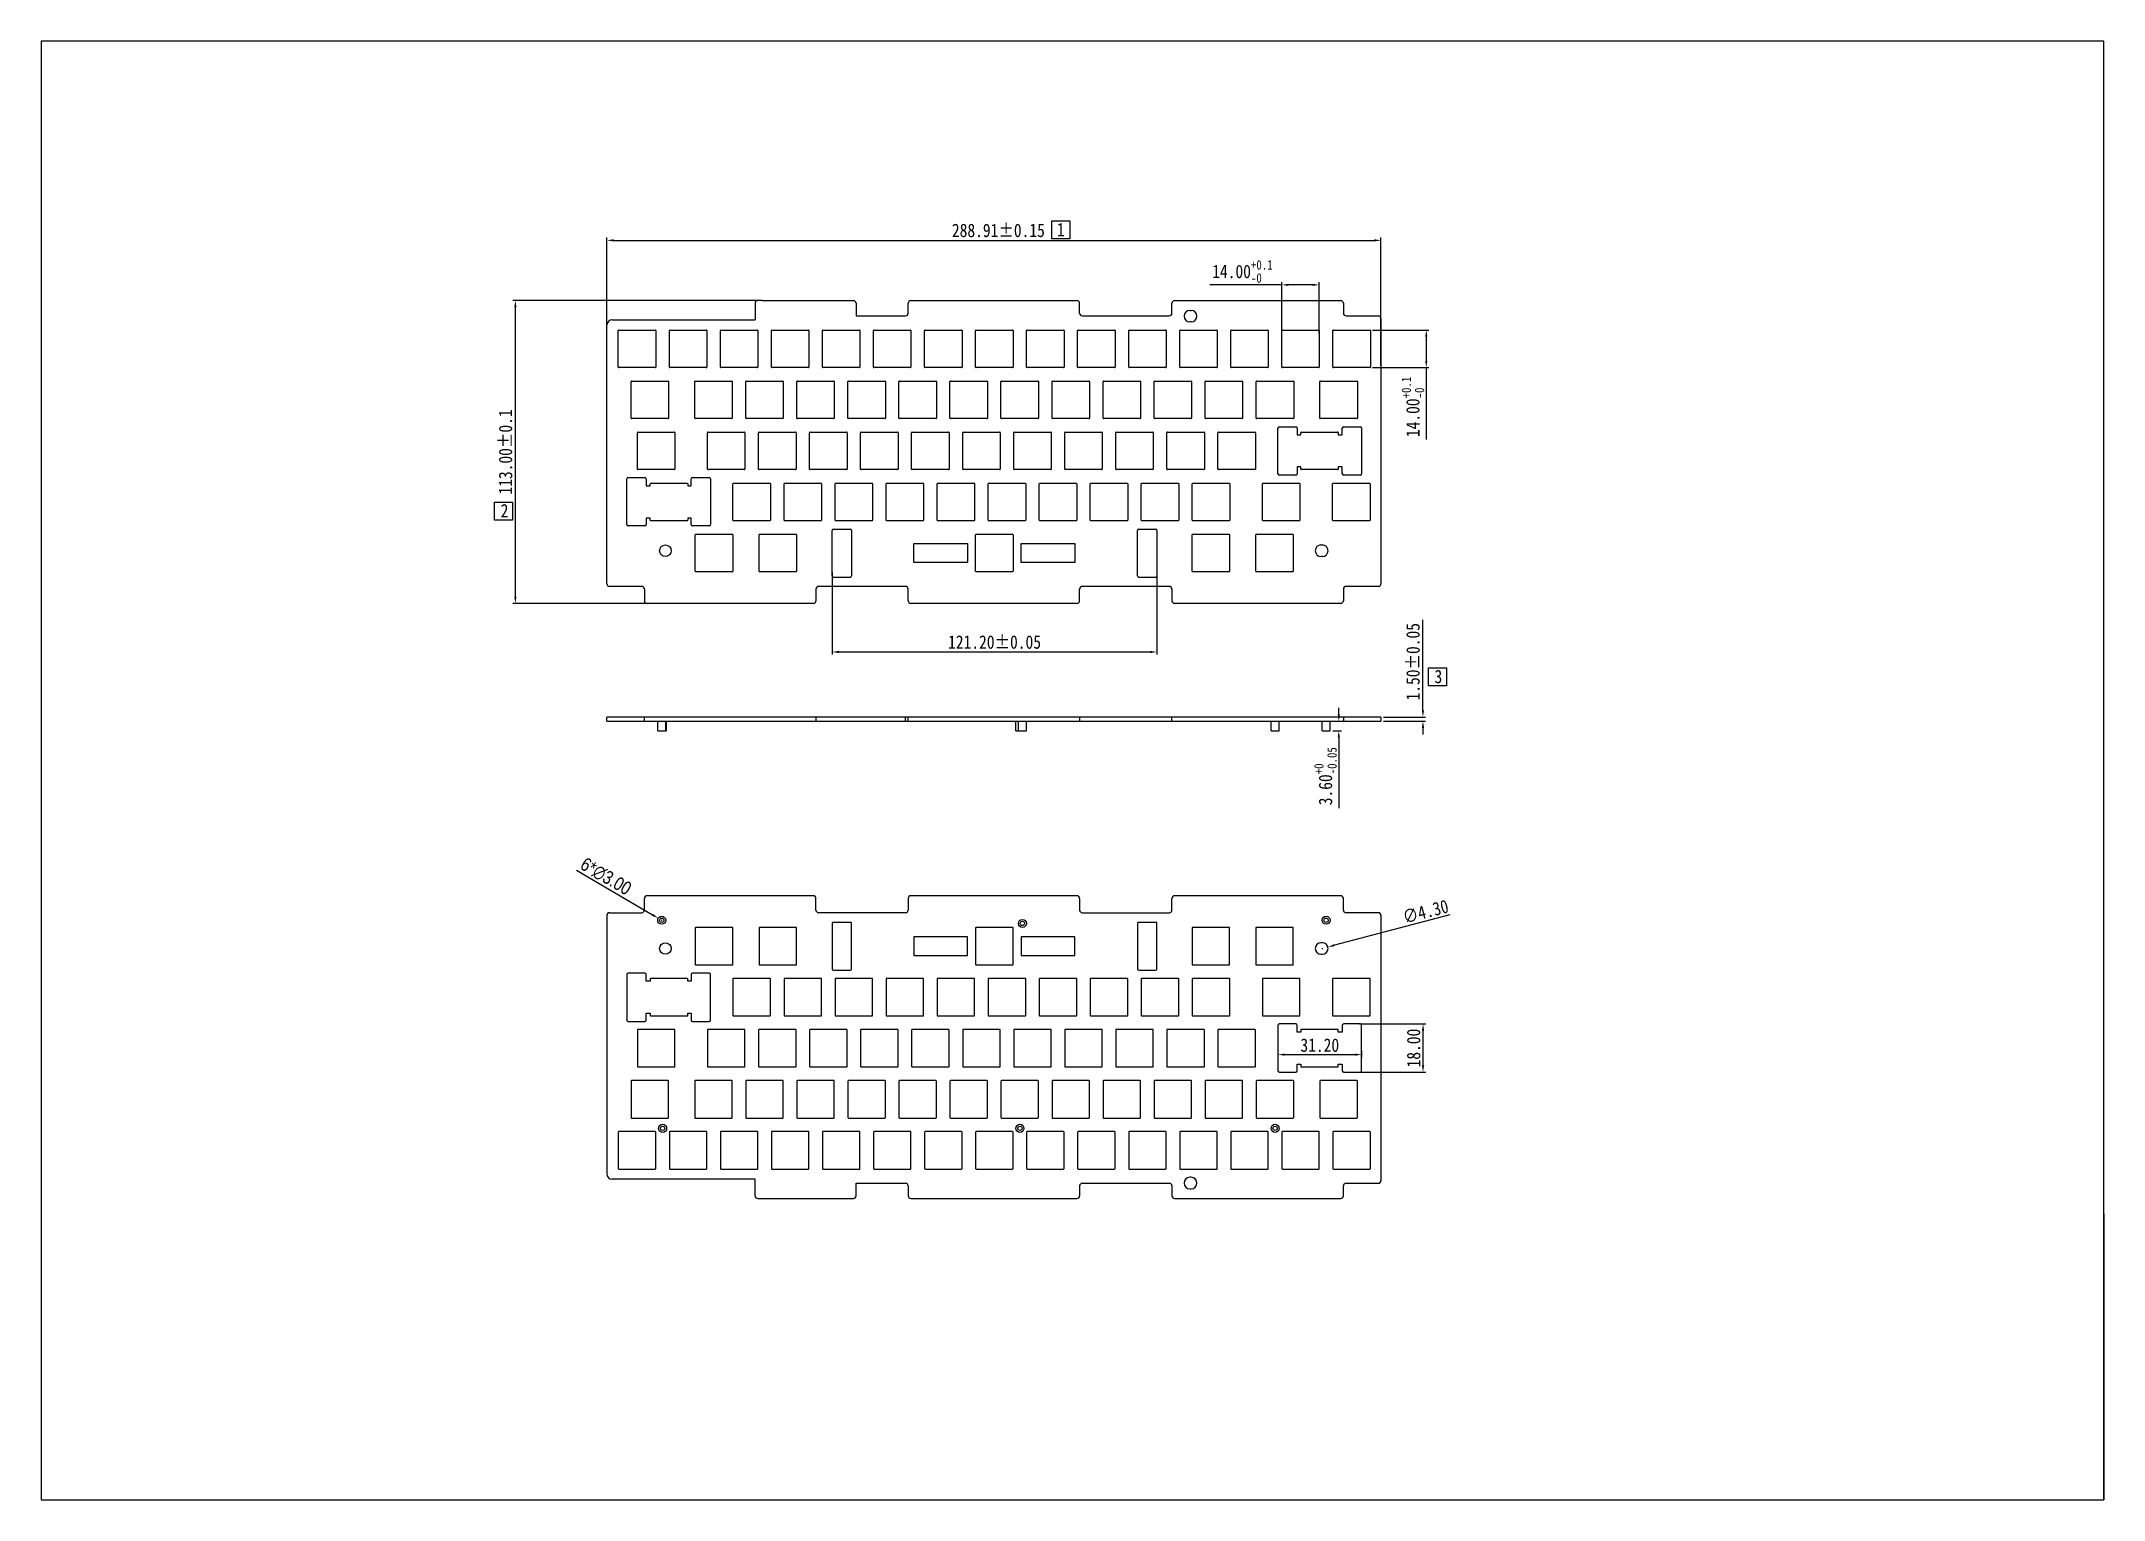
# Model space of a CAD drawing. Header units: millimetres. Extents: x -711 to 59, y -183 to 361.
import ezdxf

# ---------------------------------------------------------------- set-up
doc = ezdxf.new("R2010")
doc.units = ezdxf.units.MM
doc.header["$LTSCALE"] = 16.335
doc.layers.get('0').update_dxf_attribs({"linetype": 'CONTINUOUS'})
for name, color, linetype in [('图框', 7, 'CONTINUOUS'), ('文字说明', 2, 'CONTINUOUS'), ('标注尺寸', 2, 'CONTINUOUS')]:
    doc.layers.add(name, color=color, linetype=linetype)
doc.styles.get("Standard").update_dxf_attribs({"font": '', "width": 0.85, "height": 5})
doc.styles.get('STANDARD').set_extended_font_data('SimSun')

msp = doc.modelspace()

# ---------------------------------------------------------------- texts
at = {"layer": '图框', "color": 5, "width": 0.85}
for s, p in [('1', (-332.01, 288.49)), ('2', (-539.62, 183.57)), ('3', (-191.06, 121.68))]:
    msp.add_text(s, height=5, dxfattribs=at).set_placement(p)
at = {"layer": '标注尺寸', "color": 5, "char_height": 5, "attachment_point": 5}
for s, insert in [('\\A1;288.91%%P0.15', (-353.84, 290.64)), ('\\A1;14.00{\\H0.7x;\\S+0.1^ -0;}', (-262.76, 275.35)), ('\\A1;121.20%%P0.05', (-355.28, 137.01)), ('\\A1;31.20', (-233.88, -13.43))]:
    msp.add_mtext(s, dxfattribs=dict(at, insert=insert))
for s, insert, rotation in [('\\A1;14.00{\\H0.7x;\\S+0.1^ -0;}', (-199.15, 224.78), 90), ('\\A1;113.00%%P0.1', (-537.79, 207.98), 90), ('\\A1;1.50%%P0.05', (-199.07, 129.68), 90), ('\\A1;3.60{\\H0.7x;\\S+0^ -0.05;}', (-231.77, 86.96), 90), ('\\A1;{\\fMS PGothic|b0|i0|c134|p34;6*∅3.00}', (-500.35, 49.52), 329.5635), ('\\A1;∅4.30', (-194.39, 36.44), 14.71968), ('\\A1;18.00', (-198.84, -14.49), 90)]:
    msp.add_mtext(s, dxfattribs=dict(at, insert=insert, rotation=rotation))

# ---------------------------------------------------------------- linework, layer by layer
at = {"color": 5, "linetype": 'Continuous'}
for p, q in [((-444.65, 263.48), (-444.65, 257.3)), ((-442.06, 264.48), (-443.66, 264.48)), ((-441.95, 264.48), (-407.95, 264.48)), ((-406.95, 263.48), (-406.95, 258.78)), ((-387.51, 259.78), (-387.51, 263.48)), ((-386.51, 264.48), (-324.51, 264.48)), ((-323.51, 259.78), (-323.51, 263.48)), ((-289.07, 259.78), (-289.07, 263.48)), ((-288.07, 264.48), (-226.07, 264.48)), ((-225.07, 263.48), (-225.07, 259.78)), ((-499.98, 158.81), (-499.98, 255.28)), ((-497.98, 257.28), (-444.95, 257.28)), ((-406.95, 258.78), (-388.51, 258.78)), ((-322.51, 258.78), (-290.07, 258.78)), ((-282.41, 260.83), (-281.91, 260.83)), ((-281.91, 256.53), (-282.41, 256.53)), ((-224.07, 258.78), (-212.07, 258.78)), ((-211.07, 257.78), (-211.07, 158.81)), ((-495.71, 239.68), (-495.71, 253.28)), ((-495.51, 253.48), (-481.91, 253.48)), ((-481.71, 253.28), (-481.71, 239.68)), ((-476.66, 239.68), (-476.66, 253.28)), ((-476.46, 253.48), (-462.86, 253.48)), ((-462.66, 253.28), (-462.66, 239.68)), ((-457.61, 239.68), (-457.61, 253.28)), ((-457.41, 253.48), (-443.81, 253.48)), ((-443.61, 253.28), (-443.61, 239.68)), ((-438.56, 239.68), (-438.56, 253.28)), ((-438.36, 253.48), (-424.76, 253.48)), ((-424.56, 253.28), (-424.56, 239.68)), ((-419.51, 239.68), (-419.51, 253.28)), ((-419.31, 253.48), (-405.71, 253.48)), ((-405.51, 253.28), (-405.51, 239.68)), ((-400.46, 239.68), (-400.46, 253.28)), ((-400.26, 253.48), (-386.66, 253.48)), ((-386.46, 253.28), (-386.46, 239.68)), ((-381.41, 239.68), (-381.41, 253.28)), ((-381.21, 253.48), (-367.61, 253.48)), ((-367.41, 253.28), (-367.41, 239.68)), ((-362.36, 239.68), (-362.36, 253.28)), ((-362.16, 253.48), (-348.56, 253.48)), ((-348.36, 253.28), (-348.36, 239.68)), ((-343.31, 239.68), (-343.31, 253.28)), ((-343.11, 253.48), (-329.51, 253.48)), ((-329.31, 253.28), (-329.31, 239.68)), ((-324.26, 239.68), (-324.26, 253.28)), ((-324.06, 253.48), (-310.46, 253.48)), ((-310.26, 253.28), (-310.26, 239.68)), ((-305.21, 239.68), (-305.21, 253.28)), ((-305.01, 253.48), (-291.41, 253.48)), ((-291.21, 253.28), (-291.21, 239.68)), ((-286.16, 239.68), (-286.16, 253.28)), ((-285.96, 253.48), (-272.36, 253.48)), ((-272.16, 253.28), (-272.16, 239.68)), ((-267.11, 239.68), (-267.11, 253.28)), ((-266.91, 253.48), (-253.31, 253.48)), ((-253.11, 253.28), (-253.11, 239.68)), ((-248.06, 239.68), (-248.06, 253.28)), ((-247.86, 253.48), (-234.26, 253.48)), ((-234.06, 253.28), (-234.06, 239.68)), ((-229.01, 239.68), (-229.01, 253.28)), ((-228.81, 253.48), (-215.21, 253.48)), ((-215.01, 253.28), (-215.01, 239.68)), ((-481.91, 239.48), (-495.51, 239.48)), ((-462.86, 239.48), (-476.46, 239.48)), ((-443.81, 239.48), (-457.41, 239.48)), ((-424.76, 239.48), (-438.36, 239.48)), ((-405.71, 239.48), (-419.31, 239.48)), ((-386.66, 239.48), (-400.26, 239.48)), ((-367.61, 239.48), (-381.21, 239.48)), ((-348.56, 239.48), (-362.16, 239.48)), ((-329.51, 239.48), (-343.11, 239.48)), ((-310.46, 239.48), (-324.06, 239.48)), ((-291.41, 239.48), (-305.01, 239.48)), ((-272.36, 239.48), (-285.96, 239.48)), ((-253.31, 239.48), (-266.91, 239.48)), ((-234.26, 239.48), (-247.86, 239.48)), ((-215.21, 239.48), (-228.81, 239.48)), ((-490.95, 220.63), (-490.95, 234.23)), ((-490.75, 234.43), (-477.15, 234.43)), ((-476.95, 234.23), (-476.95, 220.63)), ((-467.18, 220.63), (-467.18, 234.23)), ((-466.98, 234.43), (-453.38, 234.43)), ((-453.18, 234.23), (-453.18, 220.63)), ((-448.13, 220.63), (-448.13, 234.23)), ((-447.93, 234.43), (-434.33, 234.43)), ((-434.13, 234.23), (-434.13, 220.63)), ((-429.08, 220.63), (-429.08, 234.23)), ((-428.88, 234.43), (-415.28, 234.43)), ((-415.08, 234.23), (-415.08, 220.63)), ((-410.03, 220.63), (-410.03, 234.23)), ((-409.83, 234.43), (-396.23, 234.43)), ((-396.03, 234.23), (-396.03, 220.63)), ((-390.98, 220.63), (-390.98, 234.23)), ((-390.78, 234.43), (-377.18, 234.43)), ((-376.98, 234.23), (-376.98, 220.63)), ((-371.93, 220.63), (-371.93, 234.23)), ((-371.73, 234.43), (-358.13, 234.43)), ((-357.93, 234.23), (-357.93, 220.63)), ((-352.88, 220.63), (-352.88, 234.23)), ((-352.68, 234.43), (-339.08, 234.43)), ((-338.88, 234.23), (-338.88, 220.63)), ((-333.83, 220.63), (-333.83, 234.23)), ((-333.63, 234.43), (-320.03, 234.43)), ((-319.83, 234.23), (-319.83, 220.63)), ((-314.78, 220.63), (-314.78, 234.23)), ((-314.58, 234.43), (-300.98, 234.43)), ((-300.78, 234.23), (-300.78, 220.63)), ((-295.73, 220.63), (-295.73, 234.23)), ((-295.53, 234.43), (-281.93, 234.43)), ((-281.73, 234.23), (-281.73, 220.63)), ((-276.68, 220.63), (-276.68, 234.23)), ((-276.48, 234.43), (-262.88, 234.43)), ((-262.68, 234.23), (-262.68, 220.63)), ((-257.63, 220.63), (-257.63, 234.23)), ((-257.43, 234.43), (-243.83, 234.43)), ((-243.63, 234.23), (-243.63, 220.63)), ((-233.86, 220.63), (-233.86, 234.23)), ((-233.66, 234.43), (-220.06, 234.43)), ((-219.86, 234.23), (-219.86, 220.63)), ((-477.15, 220.43), (-490.75, 220.43)), ((-453.38, 220.43), (-466.98, 220.43)), ((-434.33, 220.43), (-447.93, 220.43)), ((-415.28, 220.43), (-428.88, 220.43)), ((-396.23, 220.43), (-409.83, 220.43)), ((-377.18, 220.43), (-390.78, 220.43)), ((-358.13, 220.43), (-371.73, 220.43)), ((-339.08, 220.43), (-352.68, 220.43)), ((-320.03, 220.43), (-333.63, 220.43)), ((-300.98, 220.43), (-314.58, 220.43)), ((-281.93, 220.43), (-295.53, 220.43)), ((-262.88, 220.43), (-276.48, 220.43)), ((-243.83, 220.43), (-257.43, 220.43)), ((-249.48, 199.82), (-249.48, 216.82)), ((-248.98, 217.32), (-242.78, 217.32)), ((-242.28, 216.82), (-242.28, 214.38)), ((-220.06, 220.43), (-233.66, 220.43)), ((-225.48, 214.38), (-225.48, 216.82)), ((-224.98, 217.32), (-218.78, 217.32)), ((-218.28, 216.82), (-218.28, 199.82)), ((-488.56, 201.58), (-488.56, 215.18)), ((-488.36, 215.38), (-474.76, 215.38)), ((-474.56, 215.18), (-474.56, 201.58)), ((-462.42, 201.58), (-462.42, 215.18)), ((-462.22, 215.38), (-448.62, 215.38)), ((-448.42, 215.18), (-448.42, 201.58)), ((-443.37, 201.58), (-443.37, 215.18)), ((-443.17, 215.38), (-429.57, 215.38)), ((-429.37, 215.18), (-429.37, 201.58)), ((-424.32, 201.58), (-424.32, 215.18)), ((-424.12, 215.38), (-410.52, 215.38)), ((-410.32, 215.18), (-410.32, 201.58)), ((-405.27, 201.58), (-405.27, 215.18)), ((-405.07, 215.38), (-391.47, 215.38)), ((-391.27, 215.18), (-391.27, 201.58)), ((-386.22, 201.58), (-386.22, 215.18)), ((-386.02, 215.38), (-372.42, 215.38)), ((-372.22, 215.18), (-372.22, 201.58)), ((-367.17, 201.58), (-367.17, 215.18)), ((-366.97, 215.38), (-353.37, 215.38)), ((-353.17, 215.18), (-353.17, 201.58)), ((-348.12, 201.58), (-348.12, 215.18)), ((-347.92, 215.38), (-334.32, 215.38)), ((-334.12, 215.18), (-334.12, 201.58)), ((-329.07, 201.58), (-329.07, 215.18)), ((-328.87, 215.38), (-315.27, 215.38)), ((-315.07, 215.18), (-315.07, 201.58)), ((-310.02, 201.58), (-310.02, 215.18)), ((-309.82, 215.38), (-296.22, 215.38)), ((-296.02, 215.18), (-296.02, 201.58)), ((-290.97, 201.58), (-290.97, 215.18)), ((-290.77, 215.38), (-277.17, 215.38)), ((-276.97, 215.18), (-276.97, 201.58)), ((-271.92, 201.58), (-271.92, 215.18)), ((-271.72, 215.38), (-258.12, 215.38)), ((-257.92, 215.18), (-257.92, 201.58)), ((-242.28, 214.38), (-241.01, 214.38)), ((-241.01, 214.38), (-241.01, 215.18)), ((-240.81, 215.38), (-227.21, 215.38)), ((-227.01, 215.18), (-227.01, 214.38)), ((-227.01, 214.38), (-225.48, 214.38)), ((-474.76, 201.38), (-488.36, 201.38)), ((-448.62, 201.38), (-462.22, 201.38)), ((-429.57, 201.38), (-443.17, 201.38)), ((-410.52, 201.38), (-424.12, 201.38)), ((-391.47, 201.38), (-405.07, 201.38)), ((-372.42, 201.38), (-386.02, 201.38)), ((-353.37, 201.38), (-366.97, 201.38)), ((-334.32, 201.38), (-347.92, 201.38)), ((-315.27, 201.38), (-328.87, 201.38)), ((-296.22, 201.38), (-309.82, 201.38)), ((-277.17, 201.38), (-290.77, 201.38)), ((-258.12, 201.38), (-271.72, 201.38)), ((-241.01, 202.38), (-242.28, 202.38)), ((-242.28, 202.38), (-242.28, 199.82)), ((-241.01, 201.58), (-241.01, 202.38)), ((-227.21, 201.38), (-240.81, 201.38)), ((-225.48, 202.38), (-227.01, 202.38)), ((-227.01, 202.38), (-227.01, 201.58)), ((-225.48, 199.82), (-225.48, 202.38)), ((-492.49, 180.89), (-492.49, 197.89)), ((-491.99, 198.39), (-485.79, 198.39)), ((-485.29, 197.89), (-485.29, 195.33)), ((-485.29, 195.33), (-483.81, 195.33)), ((-483.81, 195.33), (-483.81, 196.13)), ((-483.61, 196.33), (-470.01, 196.33)), ((-469.81, 196.13), (-469.81, 195.33)), ((-469.81, 195.33), (-468.49, 195.33)), ((-468.49, 195.33), (-468.49, 197.89)), ((-467.99, 198.39), (-461.79, 198.39)), ((-461.29, 197.89), (-461.29, 180.89)), ((-452.91, 182.53), (-452.91, 196.13)), ((-452.71, 196.33), (-439.11, 196.33)), ((-438.91, 196.13), (-438.91, 182.53)), ((-433.86, 182.53), (-433.86, 196.13)), ((-433.66, 196.33), (-420.06, 196.33)), ((-419.86, 196.13), (-419.86, 182.53)), ((-414.81, 182.53), (-414.81, 196.13)), ((-414.61, 196.33), (-401.01, 196.33)), ((-400.81, 196.13), (-400.81, 182.53)), ((-395.76, 182.53), (-395.76, 196.13)), ((-395.56, 196.33), (-381.96, 196.33)), ((-381.76, 196.13), (-381.76, 182.53)), ((-376.71, 182.53), (-376.71, 196.13)), ((-376.51, 196.33), (-362.91, 196.33)), ((-362.71, 196.13), (-362.71, 182.53)), ((-357.66, 182.53), (-357.66, 196.13)), ((-357.46, 196.33), (-343.86, 196.33)), ((-343.66, 196.13), (-343.66, 182.53)), ((-338.61, 182.53), (-338.61, 196.13)), ((-338.41, 196.33), (-324.81, 196.33)), ((-324.61, 196.13), (-324.61, 182.53)), ((-319.56, 182.53), (-319.56, 196.13)), ((-319.36, 196.33), (-305.76, 196.33)), ((-305.56, 196.13), (-305.56, 182.53)), ((-300.51, 182.53), (-300.51, 196.13)), ((-300.31, 196.33), (-286.71, 196.33)), ((-286.51, 196.13), (-286.51, 182.53)), ((-281.46, 182.53), (-281.46, 196.13)), ((-281.26, 196.33), (-267.66, 196.33)), ((-267.46, 196.13), (-267.46, 182.53)), ((-255.31, 182.53), (-255.31, 196.13)), ((-255.11, 196.33), (-241.51, 196.33)), ((-242.78, 199.32), (-248.98, 199.32)), ((-241.31, 196.13), (-241.31, 182.53)), ((-229.1, 182.53), (-229.1, 196.13)), ((-228.9, 196.33), (-215.3, 196.33)), ((-218.78, 199.32), (-224.98, 199.32)), ((-215.1, 196.13), (-215.1, 182.53)), ((-485.79, 180.39), (-491.99, 180.39)), ((-485.29, 183.33), (-485.29, 180.89)), ((-483.81, 183.33), (-485.29, 183.33)), ((-483.81, 182.53), (-483.81, 183.33)), ((-470.01, 182.33), (-483.61, 182.33)), ((-469.81, 183.33), (-469.81, 182.53)), ((-468.49, 183.33), (-469.81, 183.33)), ((-468.49, 180.89), (-468.49, 183.33)), ((-461.79, 180.39), (-467.99, 180.39)), ((-466.96, 163.48), (-466.96, 177.08)), ((-466.76, 177.28), (-453.16, 177.28)), ((-452.96, 177.08), (-452.96, 163.48)), ((-439.11, 182.33), (-452.71, 182.33)), ((-443.16, 163.48), (-443.16, 177.08)), ((-442.96, 177.28), (-429.36, 177.28)), ((-420.06, 182.33), (-433.66, 182.33)), ((-429.16, 177.08), (-429.16, 163.48)), ((-415.88, 161.72), (-415.88, 178.72)), ((-415.38, 179.22), (-409.18, 179.22)), ((-401.01, 182.33), (-414.61, 182.33)), ((-408.68, 178.72), (-408.68, 161.72)), ((-381.96, 182.33), (-395.56, 182.33)), ((-362.91, 182.33), (-376.51, 182.33)), ((-362.36, 163.48), (-362.36, 177.08)), ((-362.16, 177.28), (-348.56, 177.28)), ((-343.86, 182.33), (-357.46, 182.33)), ((-348.36, 177.08), (-348.36, 163.48)), ((-324.81, 182.33), (-338.41, 182.33)), ((-305.76, 182.33), (-319.36, 182.33)), ((-301.88, 161.72), (-301.88, 178.72)), ((-301.38, 179.22), (-295.18, 179.22)), ((-286.71, 182.33), (-300.31, 182.33)), ((-294.68, 178.72), (-294.68, 161.72)), ((-281.56, 163.48), (-281.56, 177.08)), ((-281.36, 177.28), (-267.76, 177.28)), ((-267.66, 182.33), (-281.26, 182.33)), ((-267.56, 177.08), (-267.56, 163.48)), ((-257.76, 163.48), (-257.76, 177.08)), ((-257.56, 177.28), (-243.96, 177.28)), ((-241.51, 182.33), (-255.11, 182.33)), ((-243.76, 177.08), (-243.76, 163.48)), ((-215.3, 182.33), (-228.9, 182.33)), ((-385.36, 166.78), (-385.36, 173.78)), ((-385.36, 173.78), (-365.36, 173.78)), ((-365.36, 173.78), (-365.36, 166.78)), ((-345.36, 173.78), (-325.36, 173.78)), ((-345.36, 166.78), (-345.36, 173.78)), ((-325.36, 173.78), (-325.36, 166.78)), ((-233.43, 173.28), (-232.93, 173.28)), ((-453.16, 163.28), (-466.76, 163.28)), ((-429.36, 163.28), (-442.96, 163.28)), ((-365.36, 166.78), (-385.36, 166.78)), ((-348.56, 163.28), (-362.16, 163.28)), ((-325.36, 166.78), (-345.36, 166.78)), ((-267.76, 163.28), (-281.36, 163.28)), ((-243.96, 163.28), (-257.56, 163.28)), ((-232.93, 168.98), (-233.43, 168.98)), ((-486.95, 157.81), (-498.98, 157.81)), ((-485.95, 156.81), (-485.95, 152.48)), ((-421.95, 156.81), (-421.95, 152.48)), ((-388.51, 157.81), (-420.95, 157.81)), ((-415.66, 161.31), (-408.91, 161.31)), ((-387.51, 152.48), (-387.51, 156.81)), ((-323.51, 152.48), (-323.51, 156.81)), ((-290.07, 157.81), (-322.51, 157.81)), ((-301.66, 161.31), (-294.91, 161.31)), ((-289.07, 156.81), (-289.07, 152.48)), ((-225.07, 156.81), (-225.07, 152.48)), ((-212.07, 157.81), (-224.07, 157.81)), ((-422.95, 151.48), (-484.95, 151.48)), ((-324.51, 151.48), (-386.51, 151.48)), ((-226.07, 151.48), (-288.07, 151.48)), ((-499.98, 107.52), (-499.98, 109.02)), ((-211.07, 109.02), (-499.98, 109.02)), ((-485.95, 107.52), (-485.95, 109.02)), ((-421.95, 109.02), (-421.95, 107.52)), ((-388.51, 107.52), (-388.51, 109.02)), ((-387.51, 107.52), (-387.51, 109.02)), ((-323.51, 109.02), (-323.51, 107.52)), ((-289.07, 107.52), (-289.07, 109.02)), ((-225.07, 109.02), (-225.07, 107.52)), ((-211.07, 109.02), (-211.07, 107.52)), ((-499.98, 107.52), (-211.07, 107.52)), ((-481.01, 103.92), (-481.01, 107.52)), ((-481.01, 103.92), (-477.66, 103.92)), ((-478.01, 103.92), (-478.01, 107.52)), ((-477.66, 103.92), (-477.66, 107.52)), ((-347.31, 103.92), (-347.31, 107.52)), ((-347.31, 103.92), (-343.36, 103.92)), ((-346.36, 103.92), (-346.36, 107.52)), ((-343.36, 103.92), (-343.36, 107.52)), ((-252.06, 103.92), (-252.06, 107.52)), ((-252.06, 103.92), (-249.06, 103.92)), ((-249.06, 103.92), (-249.06, 107.52)), ((-233.01, 103.92), (-233.01, 107.52)), ((-233.01, 103.92), (-230.01, 103.92)), ((-230.01, 103.92), (-230.01, 107.52)), ((-485.95, 37.02), (-485.95, 41.35)), ((-422.95, 42.35), (-484.95, 42.35)), ((-421.95, 37.02), (-421.95, 41.35)), ((-387.51, 41.35), (-387.51, 37.02)), ((-324.51, 42.35), (-386.51, 42.35)), ((-323.51, 41.35), (-323.51, 37.02)), ((-289.07, 37.02), (-289.07, 41.35)), ((-226.07, 42.35), (-288.07, 42.35)), ((-225.07, 37.02), (-225.07, 41.35)), ((-499.98, 35.02), (-499.98, -61.45)), ((-498.98, 36.02), (-486.95, 36.02)), ((-388.51, 36.02), (-420.95, 36.02)), ((-415.88, 32.11), (-415.88, 15.11)), ((-415.66, 32.52), (-408.91, 32.52)), ((-408.68, 15.11), (-408.68, 32.11)), ((-322.51, 36.02), (-290.07, 36.02)), ((-301.88, 32.11), (-301.88, 15.11)), ((-301.66, 32.52), (-294.91, 32.52)), ((-294.68, 15.11), (-294.68, 32.11)), ((-212.07, 36.02), (-224.07, 36.02)), ((-211.07, 35.02), (-211.07, -63.95)), ((-466.96, 30.35), (-466.96, 16.75)), ((-453.16, 30.55), (-466.76, 30.55)), ((-452.96, 16.75), (-452.96, 30.35)), ((-443.16, 30.35), (-443.16, 16.75)), ((-429.36, 30.55), (-442.96, 30.55)), ((-429.16, 16.75), (-429.16, 30.35)), ((-385.36, 27.05), (-385.36, 20.05)), ((-365.36, 27.05), (-385.36, 27.05)), ((-365.36, 20.05), (-365.36, 27.05)), ((-362.36, 30.35), (-362.36, 16.75)), ((-348.56, 30.55), (-362.16, 30.55)), ((-348.36, 16.75), (-348.36, 30.35)), ((-345.36, 27.05), (-345.36, 20.05)), ((-325.36, 27.05), (-345.36, 27.05)), ((-325.36, 20.05), (-325.36, 27.05)), ((-281.56, 30.35), (-281.56, 16.75)), ((-267.76, 30.55), (-281.36, 30.55)), ((-267.56, 16.75), (-267.56, 30.35)), ((-257.76, 30.35), (-257.76, 16.75)), ((-243.96, 30.55), (-257.56, 30.55)), ((-243.76, 16.75), (-243.76, 30.35)), ((-232.93, 24.84), (-233.43, 24.84)), ((-466.76, 16.55), (-453.16, 16.55)), ((-442.96, 16.55), (-429.36, 16.55)), ((-385.36, 20.05), (-365.36, 20.05)), ((-362.16, 16.55), (-348.56, 16.55)), ((-345.36, 20.05), (-325.36, 20.05)), ((-281.36, 16.55), (-267.76, 16.55)), ((-257.56, 16.55), (-243.96, 16.55)), ((-233.43, 20.54), (-232.93, 20.54)), ((-492.49, 12.94), (-492.49, -4.06)), ((-485.79, 13.44), (-491.99, 13.44)), ((-485.29, 10.5), (-485.29, 12.94)), ((-483.81, 10.5), (-485.29, 10.5)), ((-483.81, 11.3), (-483.81, 10.5)), ((-470.01, 11.5), (-483.61, 11.5)), ((-469.81, 10.5), (-469.81, 11.3)), ((-468.49, 10.5), (-469.81, 10.5)), ((-468.49, 12.94), (-468.49, 10.5)), ((-461.79, 13.44), (-467.99, 13.44)), ((-461.29, -4.06), (-461.29, 12.94)), ((-452.91, 11.3), (-452.91, -2.3)), ((-439.11, 11.5), (-452.71, 11.5)), ((-438.91, -2.3), (-438.91, 11.3)), ((-433.86, 11.3), (-433.86, -2.3)), ((-420.06, 11.5), (-433.66, 11.5)), ((-419.86, -2.3), (-419.86, 11.3)), ((-415.38, 14.61), (-409.18, 14.61)), ((-414.81, 11.3), (-414.81, -2.3)), ((-401.01, 11.5), (-414.61, 11.5)), ((-400.81, -2.3), (-400.81, 11.3)), ((-395.76, 11.3), (-395.76, -2.3)), ((-381.96, 11.5), (-395.56, 11.5)), ((-381.76, -2.3), (-381.76, 11.3)), ((-376.71, 11.3), (-376.71, -2.3)), ((-362.91, 11.5), (-376.51, 11.5)), ((-362.71, -2.3), (-362.71, 11.3)), ((-357.66, 11.3), (-357.66, -2.3)), ((-343.86, 11.5), (-357.46, 11.5)), ((-343.66, -2.3), (-343.66, 11.3)), ((-338.61, 11.3), (-338.61, -2.3)), ((-324.81, 11.5), (-338.41, 11.5)), ((-324.61, -2.3), (-324.61, 11.3)), ((-319.56, 11.3), (-319.56, -2.3)), ((-305.76, 11.5), (-319.36, 11.5)), ((-305.56, -2.3), (-305.56, 11.3)), ((-301.38, 14.61), (-295.18, 14.61)), ((-300.51, 11.3), (-300.51, -2.3)), ((-286.71, 11.5), (-300.31, 11.5)), ((-286.51, -2.3), (-286.51, 11.3)), ((-281.46, 11.3), (-281.46, -2.3)), ((-267.66, 11.5), (-281.26, 11.5)), ((-267.46, -2.3), (-267.46, 11.3)), ((-255.31, 11.3), (-255.31, -2.3)), ((-241.51, 11.5), (-255.11, 11.5)), ((-241.31, -2.3), (-241.31, 11.3)), ((-229.1, 11.3), (-229.1, -2.3)), ((-215.3, 11.5), (-228.9, 11.5)), ((-215.1, -2.3), (-215.1, 11.3)), ((-491.99, -4.56), (-485.79, -4.56)), ((-474.76, -7.55), (-488.36, -7.55)), ((-485.29, -4.06), (-485.29, -1.5)), ((-485.29, -1.5), (-483.81, -1.5)), ((-483.81, -1.5), (-483.81, -2.3)), ((-483.61, -2.5), (-470.01, -2.5)), ((-469.81, -2.3), (-469.81, -1.5)), ((-469.81, -1.5), (-468.49, -1.5)), ((-468.49, -1.5), (-468.49, -4.06)), ((-467.99, -4.56), (-461.79, -4.56)), ((-448.62, -7.55), (-462.22, -7.55)), ((-452.71, -2.5), (-439.11, -2.5)), ((-429.57, -7.55), (-443.17, -7.55)), ((-433.66, -2.5), (-420.06, -2.5)), ((-410.52, -7.55), (-424.12, -7.55)), ((-414.61, -2.5), (-401.01, -2.5)), ((-391.47, -7.55), (-405.07, -7.55)), ((-395.56, -2.5), (-381.96, -2.5)), ((-372.42, -7.55), (-386.02, -7.55)), ((-376.51, -2.5), (-362.91, -2.5)), ((-353.37, -7.55), (-366.97, -7.55)), ((-357.46, -2.5), (-343.86, -2.5)), ((-334.32, -7.55), (-347.92, -7.55)), ((-338.41, -2.5), (-324.81, -2.5)), ((-315.27, -7.55), (-328.87, -7.55)), ((-319.36, -2.5), (-305.76, -2.5)), ((-296.22, -7.55), (-309.82, -7.55)), ((-300.31, -2.5), (-286.71, -2.5)), ((-277.17, -7.55), (-290.77, -7.55)), ((-281.26, -2.5), (-267.66, -2.5)), ((-258.12, -7.55), (-271.72, -7.55)), ((-255.11, -2.5), (-241.51, -2.5)), ((-249.48, -5.99), (-249.48, -22.99)), ((-242.78, -5.49), (-248.98, -5.49)), ((-242.28, -8.55), (-242.28, -5.99)), ((-227.21, -7.55), (-240.81, -7.55)), ((-228.9, -2.5), (-215.3, -2.5)), ((-225.48, -5.99), (-225.48, -8.55)), ((-218.78, -5.49), (-224.98, -5.49)), ((-218.28, -22.99), (-218.28, -5.99)), ((-488.56, -7.75), (-488.56, -21.35)), ((-474.56, -21.35), (-474.56, -7.75)), ((-462.42, -7.75), (-462.42, -21.35)), ((-448.42, -21.35), (-448.42, -7.75)), ((-443.37, -7.75), (-443.37, -21.35)), ((-429.37, -21.35), (-429.37, -7.75)), ((-424.32, -7.75), (-424.32, -21.35)), ((-410.32, -21.35), (-410.32, -7.75)), ((-405.27, -7.75), (-405.27, -21.35)), ((-391.27, -21.35), (-391.27, -7.75)), ((-386.22, -7.75), (-386.22, -21.35)), ((-372.22, -21.35), (-372.22, -7.75)), ((-367.17, -7.75), (-367.17, -21.35)), ((-353.17, -21.35), (-353.17, -7.75)), ((-348.12, -7.75), (-348.12, -21.35)), ((-334.12, -21.35), (-334.12, -7.75)), ((-329.07, -7.75), (-329.07, -21.35)), ((-315.07, -21.35), (-315.07, -7.75)), ((-310.02, -7.75), (-310.02, -21.35)), ((-296.02, -21.35), (-296.02, -7.75)), ((-290.97, -7.75), (-290.97, -21.35)), ((-276.97, -21.35), (-276.97, -7.75)), ((-271.92, -7.75), (-271.92, -21.35)), ((-257.92, -21.35), (-257.92, -7.75)), ((-241.01, -8.55), (-242.28, -8.55)), ((-241.01, -7.75), (-241.01, -8.55)), ((-227.01, -8.55), (-227.01, -7.75)), ((-225.48, -8.55), (-227.01, -8.55)), ((-488.36, -21.55), (-474.76, -21.55)), ((-462.22, -21.55), (-448.62, -21.55)), ((-443.17, -21.55), (-429.57, -21.55)), ((-424.12, -21.55), (-410.52, -21.55)), ((-405.07, -21.55), (-391.47, -21.55)), ((-386.02, -21.55), (-372.42, -21.55)), ((-366.97, -21.55), (-353.37, -21.55)), ((-347.92, -21.55), (-334.32, -21.55)), ((-328.87, -21.55), (-315.27, -21.55)), ((-309.82, -21.55), (-296.22, -21.55)), ((-290.77, -21.55), (-277.17, -21.55)), ((-271.72, -21.55), (-258.12, -21.55)), ((-242.28, -20.55), (-241.01, -20.55)), ((-242.28, -22.99), (-242.28, -20.55)), ((-241.01, -20.55), (-241.01, -21.35)), ((-240.81, -21.55), (-227.21, -21.55)), ((-227.01, -20.55), (-225.48, -20.55)), ((-227.01, -21.35), (-227.01, -20.55)), ((-225.48, -20.55), (-225.48, -22.99)), ((-490.95, -26.8), (-490.95, -40.4)), ((-477.15, -26.6), (-490.75, -26.6)), ((-476.95, -40.4), (-476.95, -26.8)), ((-467.18, -26.8), (-467.18, -40.4)), ((-453.38, -26.6), (-466.98, -26.6)), ((-453.18, -40.4), (-453.18, -26.8)), ((-448.13, -26.8), (-448.13, -40.4)), ((-434.33, -26.6), (-447.93, -26.6)), ((-434.13, -40.4), (-434.13, -26.8)), ((-429.08, -26.8), (-429.08, -40.4)), ((-415.28, -26.6), (-428.88, -26.6)), ((-415.08, -40.4), (-415.08, -26.8)), ((-410.03, -26.8), (-410.03, -40.4)), ((-396.23, -26.6), (-409.83, -26.6)), ((-396.03, -40.4), (-396.03, -26.8)), ((-390.98, -26.8), (-390.98, -40.4)), ((-377.18, -26.6), (-390.78, -26.6)), ((-376.98, -40.4), (-376.98, -26.8)), ((-371.93, -26.8), (-371.93, -40.4)), ((-358.13, -26.6), (-371.73, -26.6)), ((-357.93, -40.4), (-357.93, -26.8)), ((-352.88, -26.8), (-352.88, -40.4)), ((-339.08, -26.6), (-352.68, -26.6)), ((-338.88, -40.4), (-338.88, -26.8)), ((-333.83, -26.8), (-333.83, -40.4)), ((-320.03, -26.6), (-333.63, -26.6)), ((-319.83, -40.4), (-319.83, -26.8)), ((-314.78, -26.8), (-314.78, -40.4)), ((-300.98, -26.6), (-314.58, -26.6)), ((-300.78, -40.4), (-300.78, -26.8)), ((-295.73, -26.8), (-295.73, -40.4)), ((-281.93, -26.6), (-295.53, -26.6)), ((-281.73, -40.4), (-281.73, -26.8)), ((-276.68, -26.8), (-276.68, -40.4)), ((-262.88, -26.6), (-276.48, -26.6)), ((-262.68, -40.4), (-262.68, -26.8)), ((-257.63, -26.8), (-257.63, -40.4)), ((-243.83, -26.6), (-257.43, -26.6)), ((-248.98, -23.49), (-242.78, -23.49)), ((-243.63, -40.4), (-243.63, -26.8)), ((-233.86, -26.8), (-233.86, -40.4)), ((-220.06, -26.6), (-233.66, -26.6)), ((-224.98, -23.49), (-218.78, -23.49)), ((-219.86, -40.4), (-219.86, -26.8)), ((-495.71, -45.85), (-495.71, -59.45)), ((-481.91, -45.65), (-495.51, -45.65)), ((-490.75, -40.6), (-477.15, -40.6)), ((-481.71, -59.45), (-481.71, -45.85)), ((-476.66, -45.85), (-476.66, -59.45)), ((-462.86, -45.65), (-476.46, -45.65)), ((-466.98, -40.6), (-453.38, -40.6)), ((-462.66, -59.45), (-462.66, -45.85)), ((-457.61, -45.85), (-457.61, -59.45)), ((-443.81, -45.65), (-457.41, -45.65)), ((-447.93, -40.6), (-434.33, -40.6)), ((-443.61, -59.45), (-443.61, -45.85)), ((-438.56, -45.85), (-438.56, -59.45)), ((-424.76, -45.65), (-438.36, -45.65)), ((-428.88, -40.6), (-415.28, -40.6)), ((-424.56, -59.45), (-424.56, -45.85)), ((-419.51, -45.85), (-419.51, -59.45)), ((-405.71, -45.65), (-419.31, -45.65)), ((-409.83, -40.6), (-396.23, -40.6)), ((-405.51, -59.45), (-405.51, -45.85)), ((-400.46, -45.85), (-400.46, -59.45)), ((-386.66, -45.65), (-400.26, -45.65)), ((-390.78, -40.6), (-377.18, -40.6)), ((-386.46, -59.45), (-386.46, -45.85)), ((-381.41, -45.85), (-381.41, -59.45)), ((-367.61, -45.65), (-381.21, -45.65)), ((-371.73, -40.6), (-358.13, -40.6)), ((-367.41, -59.45), (-367.41, -45.85)), ((-362.36, -45.85), (-362.36, -59.45)), ((-348.56, -45.65), (-362.16, -45.65)), ((-352.68, -40.6), (-339.08, -40.6)), ((-348.36, -59.45), (-348.36, -45.85)), ((-343.31, -45.85), (-343.31, -59.45)), ((-329.51, -45.65), (-343.11, -45.65)), ((-333.63, -40.6), (-320.03, -40.6)), ((-329.31, -59.45), (-329.31, -45.85)), ((-324.26, -45.85), (-324.26, -59.45)), ((-310.46, -45.65), (-324.06, -45.65)), ((-314.58, -40.6), (-300.98, -40.6)), ((-310.26, -59.45), (-310.26, -45.85)), ((-305.21, -45.85), (-305.21, -59.45)), ((-291.41, -45.65), (-305.01, -45.65)), ((-295.53, -40.6), (-281.93, -40.6)), ((-291.21, -59.45), (-291.21, -45.85)), ((-286.16, -45.85), (-286.16, -59.45)), ((-272.36, -45.65), (-285.96, -45.65)), ((-276.48, -40.6), (-262.88, -40.6)), ((-272.16, -59.45), (-272.16, -45.85)), ((-267.11, -45.85), (-267.11, -59.45)), ((-253.31, -45.65), (-266.91, -45.65)), ((-257.43, -40.6), (-243.83, -40.6)), ((-253.11, -59.45), (-253.11, -45.85)), ((-248.06, -45.85), (-248.06, -59.45)), ((-234.26, -45.65), (-247.86, -45.65)), ((-234.06, -59.45), (-234.06, -45.85)), ((-233.66, -40.6), (-220.06, -40.6)), ((-229.01, -45.85), (-229.01, -59.45)), ((-215.21, -45.65), (-228.81, -45.65)), ((-215.01, -59.45), (-215.01, -45.85)), ((-495.51, -59.65), (-481.91, -59.65)), ((-476.46, -59.65), (-462.86, -59.65)), ((-457.41, -59.65), (-443.81, -59.65)), ((-438.36, -59.65), (-424.76, -59.65)), ((-419.31, -59.65), (-405.71, -59.65)), ((-400.26, -59.65), (-386.66, -59.65)), ((-381.21, -59.65), (-367.61, -59.65)), ((-362.16, -59.65), (-348.56, -59.65)), ((-343.11, -59.65), (-329.51, -59.65)), ((-324.06, -59.65), (-310.46, -59.65)), ((-305.01, -59.65), (-291.41, -59.65)), ((-285.96, -59.65), (-272.36, -59.65)), ((-266.91, -59.65), (-253.31, -59.65)), ((-247.86, -59.65), (-234.26, -59.65)), ((-228.81, -59.65), (-215.21, -59.65)), ((-444.95, -63.45), (-497.98, -63.45)), ((-444.65, -69.65), (-444.65, -63.47)), ((-406.95, -69.65), (-406.95, -64.95)), ((-406.95, -64.95), (-388.51, -64.95)), ((-387.51, -65.95), (-387.51, -69.65)), ((-323.51, -65.95), (-323.51, -69.65)), ((-322.51, -64.95), (-290.07, -64.95)), ((-289.07, -65.95), (-289.07, -69.65)), ((-281.91, -62.71), (-282.41, -62.71)), ((-282.41, -67.01), (-281.91, -67.01)), ((-225.07, -69.65), (-225.07, -65.95)), ((-224.07, -64.95), (-212.07, -64.95)), ((-443.66, -70.65), (-442.04, -70.65)), ((-441.95, -70.65), (-407.95, -70.65)), ((-386.51, -70.65), (-324.51, -70.65)), ((-288.07, -70.65), (-226.07, -70.65))]:
    msp.add_line(p, q, dxfattribs=at)
for centre, radius in [((-478.13, 171.13), 2.15), ((-479.51, 33.22), 1.5), ((-479.51, 33.22), 0.8), ((-344.86, 32.02), 1.5), ((-344.86, 32.02), 0.8), ((-231.51, 33.22), 1.5), ((-231.51, 33.22), 0.8), ((-478.13, 22.69), 2.15), ((-479.16, -44.45), 1.5), ((-479.16, -44.45), 0.8), ((-345.81, -44.45), 1.5), ((-345.81, -44.45), 0.8), ((-250.56, -44.45), 1.5), ((-250.56, -44.45), 0.8)]:
    msp.add_circle(centre, radius, dxfattribs=at)
for centre, radius, start, end in [((-443.65, 263.48), 1, 90, 180), ((-441.95, 263.48), 1, 90, 96.70459), ((-407.95, 263.48), 1, 0, 90), ((-386.51, 263.48), 1, 90, 180), ((-324.51, 263.48), 1, 0, 90), ((-288.07, 263.48), 1, 90, 180), ((-226.07, 263.48), 1, 0, 90), ((-497.98, 255.28), 2, 90, 180), ((-444.95, 259.28), 2, 270, 278.62693), ((-388.51, 259.78), 1, 270, 0), ((-322.51, 259.78), 1, 180, 270), ((-290.07, 259.78), 1, 270, 0), ((-282.41, 258.68), 2.15, 90, 270), ((-281.91, 258.68), 2.15, 270, 90), ((-224.07, 259.78), 1, 180, 270), ((-212.07, 257.78), 1, 0, 90), ((-495.51, 253.28), 0.2, 90, 180), ((-481.91, 253.28), 0.2, 0, 90), ((-476.46, 253.28), 0.2, 90, 180), ((-462.86, 253.28), 0.2, 0, 90), ((-457.41, 253.28), 0.2, 90, 180), ((-443.81, 253.28), 0.2, 0, 90), ((-438.36, 253.28), 0.2, 90, 180), ((-424.76, 253.28), 0.2, 0, 90), ((-419.31, 253.28), 0.2, 90, 180), ((-405.71, 253.28), 0.2, 0, 90), ((-400.26, 253.28), 0.2, 90, 180), ((-386.66, 253.28), 0.2, 0, 90), ((-381.21, 253.28), 0.2, 90, 180), ((-367.61, 253.28), 0.2, 0, 90), ((-362.16, 253.28), 0.2, 90, 180), ((-348.56, 253.28), 0.2, 0, 90), ((-343.11, 253.28), 0.2, 90, 180), ((-329.51, 253.28), 0.2, 0, 90), ((-324.06, 253.28), 0.2, 90, 180), ((-310.46, 253.28), 0.2, 0, 90), ((-305.01, 253.28), 0.2, 90, 180), ((-291.41, 253.28), 0.2, 0, 90), ((-285.96, 253.28), 0.2, 90, 180), ((-272.36, 253.28), 0.2, 0, 90), ((-266.91, 253.28), 0.2, 90, 180), ((-253.31, 253.28), 0.2, 0, 90), ((-247.86, 253.28), 0.2, 90, 180), ((-234.26, 253.28), 0.2, 0, 90), ((-228.81, 253.28), 0.2, 90, 180), ((-215.21, 253.28), 0.2, 0, 90), ((-495.51, 239.68), 0.2, 180, 270), ((-481.91, 239.68), 0.2, 270, 0), ((-476.46, 239.68), 0.2, 180, 270), ((-462.86, 239.68), 0.2, 270, 0), ((-457.41, 239.68), 0.2, 180, 270), ((-443.81, 239.68), 0.2, 270, 0), ((-438.36, 239.68), 0.2, 180, 270), ((-424.76, 239.68), 0.2, 270, 0), ((-419.31, 239.68), 0.2, 180, 270), ((-405.71, 239.68), 0.2, 270, 0), ((-400.26, 239.68), 0.2, 180, 270), ((-386.66, 239.68), 0.2, 270, 0), ((-381.21, 239.68), 0.2, 180, 270), ((-367.61, 239.68), 0.2, 270, 0), ((-362.16, 239.68), 0.2, 180, 270), ((-348.56, 239.68), 0.2, 270, 0), ((-343.11, 239.68), 0.2, 180, 270), ((-329.51, 239.68), 0.2, 270, 0), ((-324.06, 239.68), 0.2, 180, 270), ((-310.46, 239.68), 0.2, 270, 0), ((-305.01, 239.68), 0.2, 180, 270), ((-291.41, 239.68), 0.2, 270, 0), ((-285.96, 239.68), 0.2, 180, 270), ((-272.36, 239.68), 0.2, 270, 0), ((-266.91, 239.68), 0.2, 180, 270), ((-253.31, 239.68), 0.2, 270, 0), ((-247.86, 239.68), 0.2, 180, 270), ((-234.26, 239.68), 0.2, 270, 0), ((-228.81, 239.68), 0.2, 180, 270), ((-215.21, 239.68), 0.2, 270, 0), ((-490.75, 234.23), 0.2, 90, 180), ((-477.15, 234.23), 0.2, 0, 90), ((-466.98, 234.23), 0.2, 90, 180), ((-453.38, 234.23), 0.2, 0, 90), ((-447.93, 234.23), 0.2, 90, 180), ((-434.33, 234.23), 0.2, 0, 90), ((-428.88, 234.23), 0.2, 90, 180), ((-415.28, 234.23), 0.2, 0, 90), ((-409.83, 234.23), 0.2, 90, 180), ((-396.23, 234.23), 0.2, 0, 90), ((-390.78, 234.23), 0.2, 90, 180), ((-377.18, 234.23), 0.2, 0, 90), ((-371.73, 234.23), 0.2, 90, 180), ((-358.13, 234.23), 0.2, 0, 90), ((-352.68, 234.23), 0.2, 90, 180), ((-339.08, 234.23), 0.2, 0, 90), ((-333.63, 234.23), 0.2, 90, 180), ((-320.03, 234.23), 0.2, 0, 90), ((-314.58, 234.23), 0.2, 90, 180), ((-300.98, 234.23), 0.2, 0, 90), ((-295.53, 234.23), 0.2, 90, 180), ((-281.93, 234.23), 0.2, 0, 90), ((-276.48, 234.23), 0.2, 90, 180), ((-262.88, 234.23), 0.2, 0, 90), ((-257.43, 234.23), 0.2, 90, 180), ((-243.83, 234.23), 0.2, 0, 90), ((-233.66, 234.23), 0.2, 90, 180), ((-220.06, 234.23), 0.2, 0, 90), ((-490.75, 220.63), 0.2, 180, 270), ((-477.15, 220.63), 0.2, 270, 0), ((-466.98, 220.63), 0.2, 180, 270), ((-453.38, 220.63), 0.2, 270, 0), ((-447.93, 220.63), 0.2, 180, 270), ((-434.33, 220.63), 0.2, 270, 0), ((-428.88, 220.63), 0.2, 180, 270), ((-415.28, 220.63), 0.2, 270, 0), ((-409.83, 220.63), 0.2, 180, 270), ((-396.23, 220.63), 0.2, 270, 0), ((-390.78, 220.63), 0.2, 180, 270), ((-377.18, 220.63), 0.2, 270, 0), ((-371.73, 220.63), 0.2, 180, 270), ((-358.13, 220.63), 0.2, 270, 0), ((-352.68, 220.63), 0.2, 180, 270), ((-339.08, 220.63), 0.2, 270, 0), ((-333.63, 220.63), 0.2, 180, 270), ((-320.03, 220.63), 0.2, 270, 0), ((-314.58, 220.63), 0.2, 180, 270), ((-300.98, 220.63), 0.2, 270, 0), ((-295.53, 220.63), 0.2, 180, 270), ((-281.93, 220.63), 0.2, 270, 0), ((-276.48, 220.63), 0.2, 180, 270), ((-262.88, 220.63), 0.2, 270, 0), ((-257.43, 220.63), 0.2, 180, 270), ((-248.98, 216.82), 0.5, 90, 180), ((-243.83, 220.63), 0.2, 270, 0), ((-242.78, 216.82), 0.5, 0, 90), ((-233.66, 220.63), 0.2, 180, 270), ((-224.98, 216.82), 0.5, 90, 180), ((-220.06, 220.63), 0.2, 270, 0), ((-218.78, 216.82), 0.5, 0, 90), ((-488.36, 215.18), 0.2, 90, 180), ((-474.76, 215.18), 0.2, 0, 90), ((-462.22, 215.18), 0.2, 90, 180), ((-448.62, 215.18), 0.2, 0, 90), ((-443.17, 215.18), 0.2, 90, 180), ((-429.57, 215.18), 0.2, 0, 90), ((-424.12, 215.18), 0.2, 90, 180), ((-410.52, 215.18), 0.2, 0, 90), ((-405.07, 215.18), 0.2, 90, 180), ((-391.47, 215.18), 0.2, 0, 90), ((-386.02, 215.18), 0.2, 90, 180), ((-372.42, 215.18), 0.2, 0, 90), ((-366.97, 215.18), 0.2, 90, 180), ((-353.37, 215.18), 0.2, 0, 90), ((-347.92, 215.18), 0.2, 90, 180), ((-334.32, 215.18), 0.2, 0, 90), ((-328.87, 215.18), 0.2, 90, 180), ((-315.27, 215.18), 0.2, 0, 90), ((-309.82, 215.18), 0.2, 90, 180), ((-296.22, 215.18), 0.2, 0, 90), ((-290.77, 215.18), 0.2, 90, 180), ((-277.17, 215.18), 0.2, 0, 90), ((-271.72, 215.18), 0.2, 90, 180), ((-258.12, 215.18), 0.2, 0, 90), ((-240.81, 215.18), 0.2, 90, 180), ((-227.21, 215.18), 0.2, 0, 90), ((-488.36, 201.58), 0.2, 180, 270), ((-474.76, 201.58), 0.2, 270, 0), ((-462.22, 201.58), 0.2, 180, 270), ((-448.62, 201.58), 0.2, 270, 0), ((-443.17, 201.58), 0.2, 180, 270), ((-429.57, 201.58), 0.2, 270, 0), ((-424.12, 201.58), 0.2, 180, 270), ((-410.52, 201.58), 0.2, 270, 0), ((-405.07, 201.58), 0.2, 180, 270), ((-391.47, 201.58), 0.2, 270, 0), ((-386.02, 201.58), 0.2, 180, 270), ((-372.42, 201.58), 0.2, 270, 0), ((-366.97, 201.58), 0.2, 180, 270), ((-353.37, 201.58), 0.2, 270, 0), ((-347.92, 201.58), 0.2, 180, 270), ((-334.32, 201.58), 0.2, 270, 0), ((-328.87, 201.58), 0.2, 180, 270), ((-315.27, 201.58), 0.2, 270, 0), ((-309.82, 201.58), 0.2, 180, 270), ((-296.22, 201.58), 0.2, 270, 0), ((-290.77, 201.58), 0.2, 180, 270), ((-277.17, 201.58), 0.2, 270, 0), ((-271.72, 201.58), 0.2, 180, 270), ((-258.12, 201.58), 0.2, 270, 0), ((-240.81, 201.58), 0.2, 180, 270), ((-227.21, 201.58), 0.2, 270, 0), ((-491.99, 197.89), 0.5, 90, 180), ((-485.79, 197.89), 0.5, 0, 90), ((-483.61, 196.13), 0.2, 90, 180), ((-470.01, 196.13), 0.2, 0, 90), ((-467.99, 197.89), 0.5, 90, 180), ((-461.79, 197.89), 0.5, 0, 90), ((-452.71, 196.13), 0.2, 90, 180), ((-439.11, 196.13), 0.2, 0, 90), ((-433.66, 196.13), 0.2, 90, 180), ((-420.06, 196.13), 0.2, 0, 90), ((-414.61, 196.13), 0.2, 90, 180), ((-401.01, 196.13), 0.2, 0, 90), ((-395.56, 196.13), 0.2, 90, 180), ((-381.96, 196.13), 0.2, 0, 90), ((-376.51, 196.13), 0.2, 90, 180), ((-362.91, 196.13), 0.2, 0, 90), ((-357.46, 196.13), 0.2, 90, 180), ((-343.86, 196.13), 0.2, 0, 90), ((-338.41, 196.13), 0.2, 90, 180), ((-324.81, 196.13), 0.2, 0, 90), ((-319.36, 196.13), 0.2, 90, 180), ((-305.76, 196.13), 0.2, 0, 90), ((-300.31, 196.13), 0.2, 90, 180), ((-286.71, 196.13), 0.2, 0, 90), ((-281.26, 196.13), 0.2, 90, 180), ((-267.66, 196.13), 0.2, 0, 90), ((-255.11, 196.13), 0.2, 90, 180), ((-248.98, 199.82), 0.5, 180, 270), ((-242.78, 199.82), 0.5, 270, 0), ((-241.51, 196.13), 0.2, 0, 90), ((-228.9, 196.13), 0.2, 90, 180), ((-224.98, 199.82), 0.5, 180, 270), ((-218.78, 199.82), 0.5, 270, 0), ((-215.3, 196.13), 0.2, 0, 90), ((-491.99, 180.89), 0.5, 180, 270), ((-485.79, 180.89), 0.5, 270, 0), ((-483.61, 182.53), 0.2, 180, 270), ((-470.01, 182.53), 0.2, 270, 0), ((-467.99, 180.89), 0.5, 180, 270), ((-466.76, 177.08), 0.2, 90, 180), ((-461.79, 180.89), 0.5, 270, 0), ((-453.16, 177.08), 0.2, 0, 90), ((-452.71, 182.53), 0.2, 180, 270), ((-442.96, 177.08), 0.2, 90, 180), ((-439.11, 182.53), 0.2, 270, 0), ((-433.66, 182.53), 0.2, 180, 270), ((-429.36, 177.08), 0.2, 0, 90), ((-420.06, 182.53), 0.2, 270, 0), ((-415.38, 178.72), 0.5, 90, 180), ((-414.61, 182.53), 0.2, 180, 270), ((-409.18, 178.72), 0.5, 0, 90), ((-401.01, 182.53), 0.2, 270, 0), ((-395.56, 182.53), 0.2, 180, 270), ((-381.96, 182.53), 0.2, 270, 0), ((-376.51, 182.53), 0.2, 180, 270), ((-362.91, 182.53), 0.2, 270, 0), ((-362.16, 177.08), 0.2, 90, 180), ((-357.46, 182.53), 0.2, 180, 270), ((-348.56, 177.08), 0.2, 0, 90), ((-343.86, 182.53), 0.2, 270, 0), ((-338.41, 182.53), 0.2, 180, 270), ((-324.81, 182.53), 0.2, 270, 0), ((-319.36, 182.53), 0.2, 180, 270), ((-305.76, 182.53), 0.2, 270, 0), ((-301.38, 178.72), 0.5, 90, 180), ((-300.31, 182.53), 0.2, 180, 270), ((-295.18, 178.72), 0.5, 0, 90), ((-286.71, 182.53), 0.2, 270, 0), ((-281.36, 177.08), 0.2, 90, 180), ((-281.26, 182.53), 0.2, 180, 270), ((-267.76, 177.08), 0.2, 0, 90), ((-267.66, 182.53), 0.2, 270, 0), ((-257.56, 177.08), 0.2, 90, 180), ((-255.11, 182.53), 0.2, 180, 270), ((-243.96, 177.08), 0.2, 0, 90), ((-241.51, 182.53), 0.2, 270, 0), ((-228.9, 182.53), 0.2, 180, 270), ((-215.3, 182.53), 0.2, 270, 0), ((-233.43, 171.13), 2.15, 90, 270), ((-232.93, 171.13), 2.15, 270, 90), ((-466.76, 163.48), 0.2, 180, 270), ((-453.16, 163.48), 0.2, 270, 0), ((-442.96, 163.48), 0.2, 180, 270), ((-429.36, 163.48), 0.2, 270, 0), ((-415.38, 161.72), 0.5, 180, 236.55386), ((-409.18, 161.72), 0.5, 303.44614, 0), ((-362.16, 163.48), 0.2, 180, 270), ((-348.56, 163.48), 0.2, 270, 0), ((-301.38, 161.72), 0.5, 180, 236.55386), ((-295.18, 161.72), 0.5, 303.44614, 0), ((-281.36, 163.48), 0.2, 180, 270), ((-267.76, 163.48), 0.2, 270, 0), ((-257.56, 163.48), 0.2, 180, 270), ((-243.96, 163.48), 0.2, 270, 0), ((-498.98, 158.81), 1, 180, 269.90461), ((-486.95, 156.81), 1, 0, 90.09533), ((-420.95, 156.81), 1, 89.9053, 179.98173), ((-388.51, 156.81), 1, 0.01856, 90.12104), ((-322.51, 156.81), 1, 89.90467, 180), ((-290.07, 156.81), 1, 0, 90.09533), ((-224.07, 156.81), 1, 89.95299, 179.98173), ((-212.07, 158.81), 1, 270.14309, 0), ((-484.95, 152.48), 1, 180, 270), ((-422.95, 152.48), 1, 270, 0), ((-386.51, 152.48), 1, 180, 270), ((-324.51, 152.48), 1, 270, 0), ((-288.07, 152.48), 1, 180, 270), ((-226.07, 152.48), 1, 270, 0), ((-484.95, 41.35), 1, 90, 180), ((-422.95, 41.35), 1, 0, 90), ((-386.51, 41.35), 1, 90, 180), ((-324.51, 41.35), 1, 0, 90), ((-288.07, 41.35), 1, 90, 180), ((-226.07, 41.35), 1, 0, 90), ((-498.98, 35.02), 1, 90.09539, 180), ((-486.95, 37.02), 1, 269.90467, 0), ((-420.95, 37.02), 1, 180.02266, 270.12634), ((-415.38, 32.11), 0.5, 123.44614, 180), ((-409.18, 32.11), 0.5, 0, 56.55386), ((-388.51, 37.02), 1, 269.8792, 359.98145), ((-322.51, 37.02), 1, 180, 270.09533), ((-301.38, 32.11), 0.5, 123.44614, 180), ((-295.18, 32.11), 0.5, 0, 56.55386), ((-290.07, 37.02), 1, 269.90467, 0), ((-224.07, 37.02), 1, 180.02266, 270.07856), ((-212.07, 35.02), 1, 0, 89.85691), ((-466.76, 30.35), 0.2, 90, 180), ((-453.16, 30.35), 0.2, 0, 90), ((-442.96, 30.35), 0.2, 90, 180), ((-429.36, 30.35), 0.2, 0, 90), ((-362.16, 30.35), 0.2, 90, 180), ((-348.56, 30.35), 0.2, 0, 90), ((-281.36, 30.35), 0.2, 90, 180), ((-267.76, 30.35), 0.2, 0, 90), ((-257.56, 30.35), 0.2, 90, 180), ((-243.96, 30.35), 0.2, 0, 90), ((-233.43, 22.69), 2.15, 90, 270), ((-232.93, 22.69), 2.15, 270, 90), ((-466.76, 16.75), 0.2, 180, 270), ((-453.16, 16.75), 0.2, 270, 0), ((-442.96, 16.75), 0.2, 180, 270), ((-429.36, 16.75), 0.2, 270, 0), ((-362.16, 16.75), 0.2, 180, 270), ((-348.56, 16.75), 0.2, 270, 0), ((-281.36, 16.75), 0.2, 180, 270), ((-267.76, 16.75), 0.2, 270, 0), ((-257.56, 16.75), 0.2, 180, 270), ((-243.96, 16.75), 0.2, 270, 0), ((-491.99, 12.94), 0.5, 90, 180), ((-485.79, 12.94), 0.5, 0, 90), ((-483.61, 11.3), 0.2, 90, 180), ((-470.01, 11.3), 0.2, 0, 90), ((-467.99, 12.94), 0.5, 90, 180), ((-461.79, 12.94), 0.5, 0, 90), ((-452.71, 11.3), 0.2, 90, 180), ((-439.11, 11.3), 0.2, 0, 90), ((-433.66, 11.3), 0.2, 90, 180), ((-420.06, 11.3), 0.2, 0, 90), ((-415.38, 15.11), 0.5, 180, 270), ((-414.61, 11.3), 0.2, 90, 180), ((-409.18, 15.11), 0.5, 270, 0), ((-401.01, 11.3), 0.2, 0, 90), ((-395.56, 11.3), 0.2, 90, 180), ((-381.96, 11.3), 0.2, 0, 90), ((-376.51, 11.3), 0.2, 90, 180), ((-362.91, 11.3), 0.2, 0, 90), ((-357.46, 11.3), 0.2, 90, 180), ((-343.86, 11.3), 0.2, 0, 90), ((-338.41, 11.3), 0.2, 90, 180), ((-324.81, 11.3), 0.2, 0, 90), ((-319.36, 11.3), 0.2, 90, 180), ((-305.76, 11.3), 0.2, 0, 90), ((-301.38, 15.11), 0.5, 180, 270), ((-300.31, 11.3), 0.2, 90, 180), ((-295.18, 15.11), 0.5, 270, 0), ((-286.71, 11.3), 0.2, 0, 90), ((-281.26, 11.3), 0.2, 90, 180), ((-267.66, 11.3), 0.2, 0, 90), ((-255.11, 11.3), 0.2, 90, 180), ((-241.51, 11.3), 0.2, 0, 90), ((-228.9, 11.3), 0.2, 90, 180), ((-215.3, 11.3), 0.2, 0, 90), ((-491.99, -4.06), 0.5, 180, 270), ((-488.36, -7.75), 0.2, 90, 180), ((-485.79, -4.06), 0.5, 270, 0), ((-483.61, -2.3), 0.2, 180, 270), ((-474.76, -7.75), 0.2, 0, 90), ((-470.01, -2.3), 0.2, 270, 0), ((-467.99, -4.06), 0.5, 180, 270), ((-462.22, -7.75), 0.2, 90, 180), ((-461.79, -4.06), 0.5, 270, 0), ((-452.71, -2.3), 0.2, 180, 270), ((-448.62, -7.75), 0.2, 0, 90), ((-443.17, -7.75), 0.2, 90, 180), ((-439.11, -2.3), 0.2, 270, 0), ((-433.66, -2.3), 0.2, 180, 270), ((-429.57, -7.75), 0.2, 0, 90), ((-424.12, -7.75), 0.2, 90, 180), ((-420.06, -2.3), 0.2, 270, 0), ((-414.61, -2.3), 0.2, 180, 270), ((-410.52, -7.75), 0.2, 0, 90), ((-405.07, -7.75), 0.2, 90, 180), ((-401.01, -2.3), 0.2, 270, 0), ((-395.56, -2.3), 0.2, 180, 270), ((-391.47, -7.75), 0.2, 0, 90), ((-386.02, -7.75), 0.2, 90, 180), ((-381.96, -2.3), 0.2, 270, 0), ((-376.51, -2.3), 0.2, 180, 270), ((-372.42, -7.75), 0.2, 0, 90), ((-366.97, -7.75), 0.2, 90, 180), ((-362.91, -2.3), 0.2, 270, 0), ((-357.46, -2.3), 0.2, 180, 270), ((-353.37, -7.75), 0.2, 0, 90), ((-347.92, -7.75), 0.2, 90, 180), ((-343.86, -2.3), 0.2, 270, 0), ((-338.41, -2.3), 0.2, 180, 270), ((-334.32, -7.75), 0.2, 0, 90), ((-328.87, -7.75), 0.2, 90, 180), ((-324.81, -2.3), 0.2, 270, 0), ((-319.36, -2.3), 0.2, 180, 270), ((-315.27, -7.75), 0.2, 0, 90), ((-309.82, -7.75), 0.2, 90, 180), ((-305.76, -2.3), 0.2, 270, 0), ((-300.31, -2.3), 0.2, 180, 270), ((-296.22, -7.75), 0.2, 0, 90), ((-290.77, -7.75), 0.2, 90, 180), ((-286.71, -2.3), 0.2, 270, 0), ((-281.26, -2.3), 0.2, 180, 270), ((-277.17, -7.75), 0.2, 0, 90), ((-271.72, -7.75), 0.2, 90, 180), ((-267.66, -2.3), 0.2, 270, 0), ((-258.12, -7.75), 0.2, 0, 90), ((-255.11, -2.3), 0.2, 180, 270), ((-248.98, -5.99), 0.5, 90, 180), ((-242.78, -5.99), 0.5, 0, 90), ((-241.51, -2.3), 0.2, 270, 0), ((-240.81, -7.75), 0.2, 90, 180), ((-228.9, -2.3), 0.2, 180, 270), ((-227.21, -7.75), 0.2, 0, 90), ((-224.98, -5.99), 0.5, 90, 180), ((-218.78, -5.99), 0.5, 0, 90), ((-215.3, -2.3), 0.2, 270, 0), ((-488.36, -21.35), 0.2, 180, 270), ((-474.76, -21.35), 0.2, 270, 0), ((-462.22, -21.35), 0.2, 180, 270), ((-448.62, -21.35), 0.2, 270, 0), ((-443.17, -21.35), 0.2, 180, 270), ((-429.57, -21.35), 0.2, 270, 0), ((-424.12, -21.35), 0.2, 180, 270), ((-410.52, -21.35), 0.2, 270, 0), ((-405.07, -21.35), 0.2, 180, 270), ((-391.47, -21.35), 0.2, 270, 0), ((-386.02, -21.35), 0.2, 180, 270), ((-372.42, -21.35), 0.2, 270, 0), ((-366.97, -21.35), 0.2, 180, 270), ((-353.37, -21.35), 0.2, 270, 0), ((-347.92, -21.35), 0.2, 180, 270), ((-334.32, -21.35), 0.2, 270, 0), ((-328.87, -21.35), 0.2, 180, 270), ((-315.27, -21.35), 0.2, 270, 360), ((-309.82, -21.35), 0.2, 180, 270), ((-296.22, -21.35), 0.2, 270, 360), ((-290.77, -21.35), 0.2, 180, 270), ((-277.17, -21.35), 0.2, 270, 0), ((-271.72, -21.35), 0.2, 180, 270), ((-258.12, -21.35), 0.2, 270, 360), ((-248.98, -22.99), 0.5, 180, 270), ((-242.78, -22.99), 0.5, 270, 0), ((-240.81, -21.35), 0.2, 180, 270), ((-227.21, -21.35), 0.2, 270, 0), ((-224.98, -22.99), 0.5, 180, 270), ((-218.78, -22.99), 0.5, 270, 0), ((-490.75, -26.8), 0.2, 90, 180), ((-477.15, -26.8), 0.2, 0, 90), ((-466.98, -26.8), 0.2, 90, 180), ((-453.38, -26.8), 0.2, 0, 90), ((-447.93, -26.8), 0.2, 90, 180), ((-434.33, -26.8), 0.2, 0, 90), ((-428.88, -26.8), 0.2, 90, 180), ((-415.28, -26.8), 0.2, 0, 90), ((-409.83, -26.8), 0.2, 90, 180), ((-396.23, -26.8), 0.2, 0, 90), ((-390.78, -26.8), 0.2, 90, 180), ((-377.18, -26.8), 0.2, 0, 90), ((-371.73, -26.8), 0.2, 90, 180), ((-358.13, -26.8), 0.2, 0, 90), ((-352.68, -26.8), 0.2, 90, 180), ((-339.08, -26.8), 0.2, 0, 90), ((-333.63, -26.8), 0.2, 90, 180), ((-320.03, -26.8), 0.2, 0, 90), ((-314.58, -26.8), 0.2, 90, 180), ((-300.98, -26.8), 0.2, 0, 90), ((-295.53, -26.8), 0.2, 90, 180), ((-281.93, -26.8), 0.2, 0, 90), ((-276.48, -26.8), 0.2, 90, 180), ((-262.88, -26.8), 0.2, 0, 90), ((-257.43, -26.8), 0.2, 90, 180), ((-243.83, -26.8), 0.2, 0, 90), ((-233.66, -26.8), 0.2, 90, 180), ((-220.06, -26.8), 0.2, 0, 90), ((-495.51, -45.85), 0.2, 90, 180), ((-490.75, -40.4), 0.2, 180, 270), ((-481.91, -45.85), 0.2, 0, 90), ((-477.15, -40.4), 0.2, 270, 0), ((-476.46, -45.85), 0.2, 90, 180), ((-466.98, -40.4), 0.2, 180, 270), ((-462.86, -45.85), 0.2, 0, 90), ((-457.41, -45.85), 0.2, 90, 180), ((-453.38, -40.4), 0.2, 270, 0), ((-447.93, -40.4), 0.2, 180, 270), ((-443.81, -45.85), 0.2, 0, 90), ((-438.36, -45.85), 0.2, 90, 180), ((-434.33, -40.4), 0.2, 270, 0), ((-428.88, -40.4), 0.2, 180, 270), ((-424.76, -45.85), 0.2, 0, 90), ((-419.31, -45.85), 0.2, 90, 180), ((-415.28, -40.4), 0.2, 270, 0), ((-409.83, -40.4), 0.2, 180, 270), ((-405.71, -45.85), 0.2, 0, 90), ((-400.26, -45.85), 0.2, 90, 180), ((-396.23, -40.4), 0.2, 270, 0), ((-390.78, -40.4), 0.2, 180, 270), ((-386.66, -45.85), 0.2, 0, 90), ((-381.21, -45.85), 0.2, 90, 180), ((-377.18, -40.4), 0.2, 270, 0), ((-371.73, -40.4), 0.2, 180, 270), ((-367.61, -45.85), 0.2, 0, 90), ((-362.16, -45.85), 0.2, 90, 180), ((-358.13, -40.4), 0.2, 270, 0), ((-352.68, -40.4), 0.2, 180, 270), ((-348.56, -45.85), 0.2, 0, 90), ((-343.11, -45.85), 0.2, 90, 180), ((-339.08, -40.4), 0.2, 270, 0), ((-333.63, -40.4), 0.2, 180, 270), ((-329.51, -45.85), 0.2, 0, 90), ((-324.06, -45.85), 0.2, 90, 180), ((-320.03, -40.4), 0.2, 270, 0), ((-314.58, -40.4), 0.2, 180, 270), ((-310.46, -45.85), 0.2, 0, 90), ((-305.01, -45.85), 0.2, 90, 180), ((-300.98, -40.4), 0.2, 270, 0), ((-295.53, -40.4), 0.2, 180, 270), ((-291.41, -45.85), 0.2, 0, 90), ((-285.96, -45.85), 0.2, 90, 180), ((-281.93, -40.4), 0.2, 270, 0), ((-276.48, -40.4), 0.2, 180, 270), ((-272.36, -45.85), 0.2, 0, 90), ((-266.91, -45.85), 0.2, 90, 180), ((-262.88, -40.4), 0.2, 270, 0), ((-257.43, -40.4), 0.2, 180, 270), ((-253.31, -45.85), 0.2, 0, 90), ((-247.86, -45.85), 0.2, 90, 180), ((-243.83, -40.4), 0.2, 270, 0), ((-234.26, -45.85), 0.2, 0, 90), ((-233.66, -40.4), 0.2, 180, 270), ((-228.81, -45.85), 0.2, 90, 180), ((-220.06, -40.4), 0.2, 270, 0), ((-215.21, -45.85), 0.2, 0, 90), ((-497.98, -61.45), 2, 180, 270), ((-495.51, -59.45), 0.2, 180, 270), ((-481.91, -59.45), 0.2, 270, 0), ((-476.46, -59.45), 0.2, 180, 270), ((-462.86, -59.45), 0.2, 270, 0), ((-457.41, -59.45), 0.2, 180, 270), ((-443.81, -59.45), 0.2, 270, 0), ((-438.36, -59.45), 0.2, 180, 270), ((-424.76, -59.45), 0.2, 270, 0), ((-419.31, -59.45), 0.2, 180, 270), ((-405.71, -59.45), 0.2, 270, 0), ((-400.26, -59.45), 0.2, 180, 270), ((-386.66, -59.45), 0.2, 270, 0), ((-381.21, -59.45), 0.2, 180, 270), ((-367.61, -59.45), 0.2, 270, 0), ((-362.16, -59.45), 0.2, 180, 270), ((-348.56, -59.45), 0.2, 270, 0), ((-343.11, -59.45), 0.2, 180, 270), ((-329.51, -59.45), 0.2, 270, 0), ((-324.06, -59.45), 0.2, 180, 270), ((-310.46, -59.45), 0.2, 270, 0), ((-305.01, -59.45), 0.2, 180, 270), ((-291.41, -59.45), 0.2, 270, 0), ((-285.96, -59.45), 0.2, 180, 270), ((-272.36, -59.45), 0.2, 270, 0), ((-266.91, -59.45), 0.2, 180, 270), ((-253.31, -59.45), 0.2, 270, 0), ((-247.86, -59.45), 0.2, 180, 270), ((-234.26, -59.45), 0.2, 270, 0), ((-228.81, -59.45), 0.2, 180, 270), ((-215.21, -59.45), 0.2, 270, 0), ((-444.95, -65.45), 2, 81.37307, 90), ((-388.51, -65.95), 1, 0, 90), ((-322.51, -65.95), 1, 90, 180), ((-290.07, -65.95), 1, 0, 90), ((-282.41, -64.86), 2.15, 90, 270), ((-281.91, -64.86), 2.15, 270, 90), ((-224.07, -65.95), 1, 90, 180), ((-212.07, -63.95), 1, 270, 0), ((-443.65, -69.65), 1, 180, 270), ((-441.95, -69.65), 1, 264.73022, 270), ((-407.95, -69.65), 1, 270, 0), ((-386.51, -69.65), 1, 180, 270), ((-324.51, -69.65), 1, 270, 0), ((-288.07, -69.65), 1, 180, 270), ((-226.07, -69.65), 1, 270, 0)]:
    msp.add_arc(centre, radius, start, end, dxfattribs=at)
at = {"layer": '图框', "color": 5}
for p, q in [((58.73, 361.26), (-711.09, 361.26)), ((-711.09, 361.26), (-711.09, -183.06)), ((58.73, -183.06), (58.73, 361.26)), ((58.73, -76.34), (58.73, -183.06)), ((-711.09, -183.06), (58.73, -183.06))]:
    msp.add_line(p, q, dxfattribs=at)
at = {"layer": '文字说明', "color": 5}
for p, q in [((-333.91, 294.22), (-327.19, 294.22)), ((-333.91, 287.5), (-333.91, 294.22)), ((-327.19, 294.22), (-327.19, 287.5)), ((-327.19, 287.5), (-333.91, 287.5)), ((-541.9, 189.3), (-535.18, 189.3)), ((-541.9, 182.58), (-541.9, 189.3)), ((-535.18, 189.3), (-535.18, 182.58)), ((-535.18, 182.58), (-541.9, 182.58)), ((-193.29, 127.41), (-186.57, 127.41)), ((-193.29, 120.69), (-193.29, 127.41)), ((-186.57, 127.41), (-186.57, 120.69)), ((-186.57, 120.69), (-193.29, 120.69))]:
    msp.add_line(p, q, dxfattribs=at)
at = {"layer": '标注尺寸', "color": 5}
for p, q in [((-499.98, 250.3), (-499.98, 287.96)), ((-497.48, 286.96), (-213.57, 286.96)), ((-211.07, 240.21), (-211.07, 287.96)), ((-248.06, 270.34), (-274.96, 270.34)), ((-248.06, 252.2), (-248.06, 271.34)), ((-236.56, 270.34), (-245.56, 270.34)), ((-234.06, 252.2), (-234.06, 271.34)), ((-442.95, 264.48), (-535.11, 264.48)), ((-534.11, 153.98), (-534.11, 261.98)), ((-214.21, 253.48), (-193.14, 253.48)), ((-194.14, 250.98), (-194.14, 241.98)), ((-214.21, 239.48), (-193.14, 239.48)), ((-194.14, 239.48), (-194.14, 212.58)), ((-415.88, 163.12), (-415.88, 132.33)), ((-294.68, 163.12), (-294.68, 132.33)), ((-476.1, 151.48), (-535.11, 151.48)), ((-195.38, 111.52), (-195.38, 145.34)), ((-413.38, 133.33), (-297.18, 133.33)), ((-226.78, 110.02), (-226.78, 112.52)), ((-210.07, 109.02), (-194.38, 109.02)), ((-229.01, 107.52), (-225.78, 107.52)), ((-229.01, 103.92), (-225.78, 103.92)), ((-226.78, 101.42), (-226.78, 75)), ((-210.07, 107.52), (-194.38, 107.52)), ((-195.38, 105.02), (-195.38, 102.52)), ((-511.28, 51.88), (-482.96, 35.24)), ((-479.6, 33.22), (-479.42, 33.22)), ((-479.6, 33.22), (-479.42, 33.22)), ((-479.51, 33.13), (-479.51, 33.31)), ((-479.51, 33.13), (-479.51, 33.31)), ((-185.4, 35.18), (-228.43, 23.88)), ((-233.02, 22.69), (-232.84, 22.69)), ((-232.93, 22.6), (-232.93, 22.78)), ((-219.1, -5.49), (-194.34, -5.49)), ((-195.34, -20.99), (-195.34, -7.99)), ((-249.48, -15.49), (-249.48, -17.93)), ((-246.98, -16.93), (-220.78, -16.93)), ((-218.28, -15.49), (-218.28, -17.93)), ((-219.1, -23.49), (-194.34, -23.49))]:
    msp.add_line(p, q, dxfattribs=at)
for points in [[(-497.48, 287.38), (-497.48, 286.55), (-499.98, 286.96)], [(-213.57, 287.38), (-213.57, 286.55), (-211.07, 286.96)], [(-245.56, 270.76), (-245.56, 269.93), (-248.06, 270.34)], [(-236.56, 270.76), (-236.56, 269.93), (-234.06, 270.34)], [(-534.53, 261.98), (-533.7, 261.98), (-534.11, 264.48)], [(-194.56, 250.98), (-193.72, 250.98), (-194.14, 253.48)], [(-194.56, 241.98), (-193.72, 241.98), (-194.14, 239.48)], [(-534.53, 153.98), (-533.7, 153.98), (-534.11, 151.48)], [(-413.38, 133.75), (-413.38, 132.91), (-415.88, 133.33)], [(-297.18, 133.75), (-297.18, 132.91), (-294.68, 133.33)], [(-227.2, 110.02), (-226.36, 110.02), (-226.78, 107.52)], [(-195.79, 111.52), (-194.96, 111.52), (-195.38, 109.02)], [(-227.2, 101.42), (-226.36, 101.42), (-226.78, 103.92)], [(-195.79, 105.02), (-194.96, 105.02), (-195.38, 107.52)], [(-482.75, 35.6), (-483.17, 34.88), (-480.81, 33.98)], [(-228.53, 24.28), (-228.32, 23.47), (-230.85, 23.24)], [(-195.76, -7.99), (-194.92, -7.99), (-195.34, -5.49)], [(-246.98, -16.52), (-246.98, -17.35), (-249.48, -16.93)], [(-220.78, -16.52), (-220.78, -17.35), (-218.28, -16.93)], [(-195.76, -20.99), (-194.92, -20.99), (-195.34, -23.49)]]:
    msp.add_solid(points, dxfattribs=at)

msp.set_redraw_order([(e.dxf.handle, doc.entitydb.next_handle()) for e in msp.query("TEXT MTEXT ATTDEF DIMENSION ARC_DIMENSION")])  # texts and dimensions are drawn at this point

doc.saveas('drawing.dxf')
